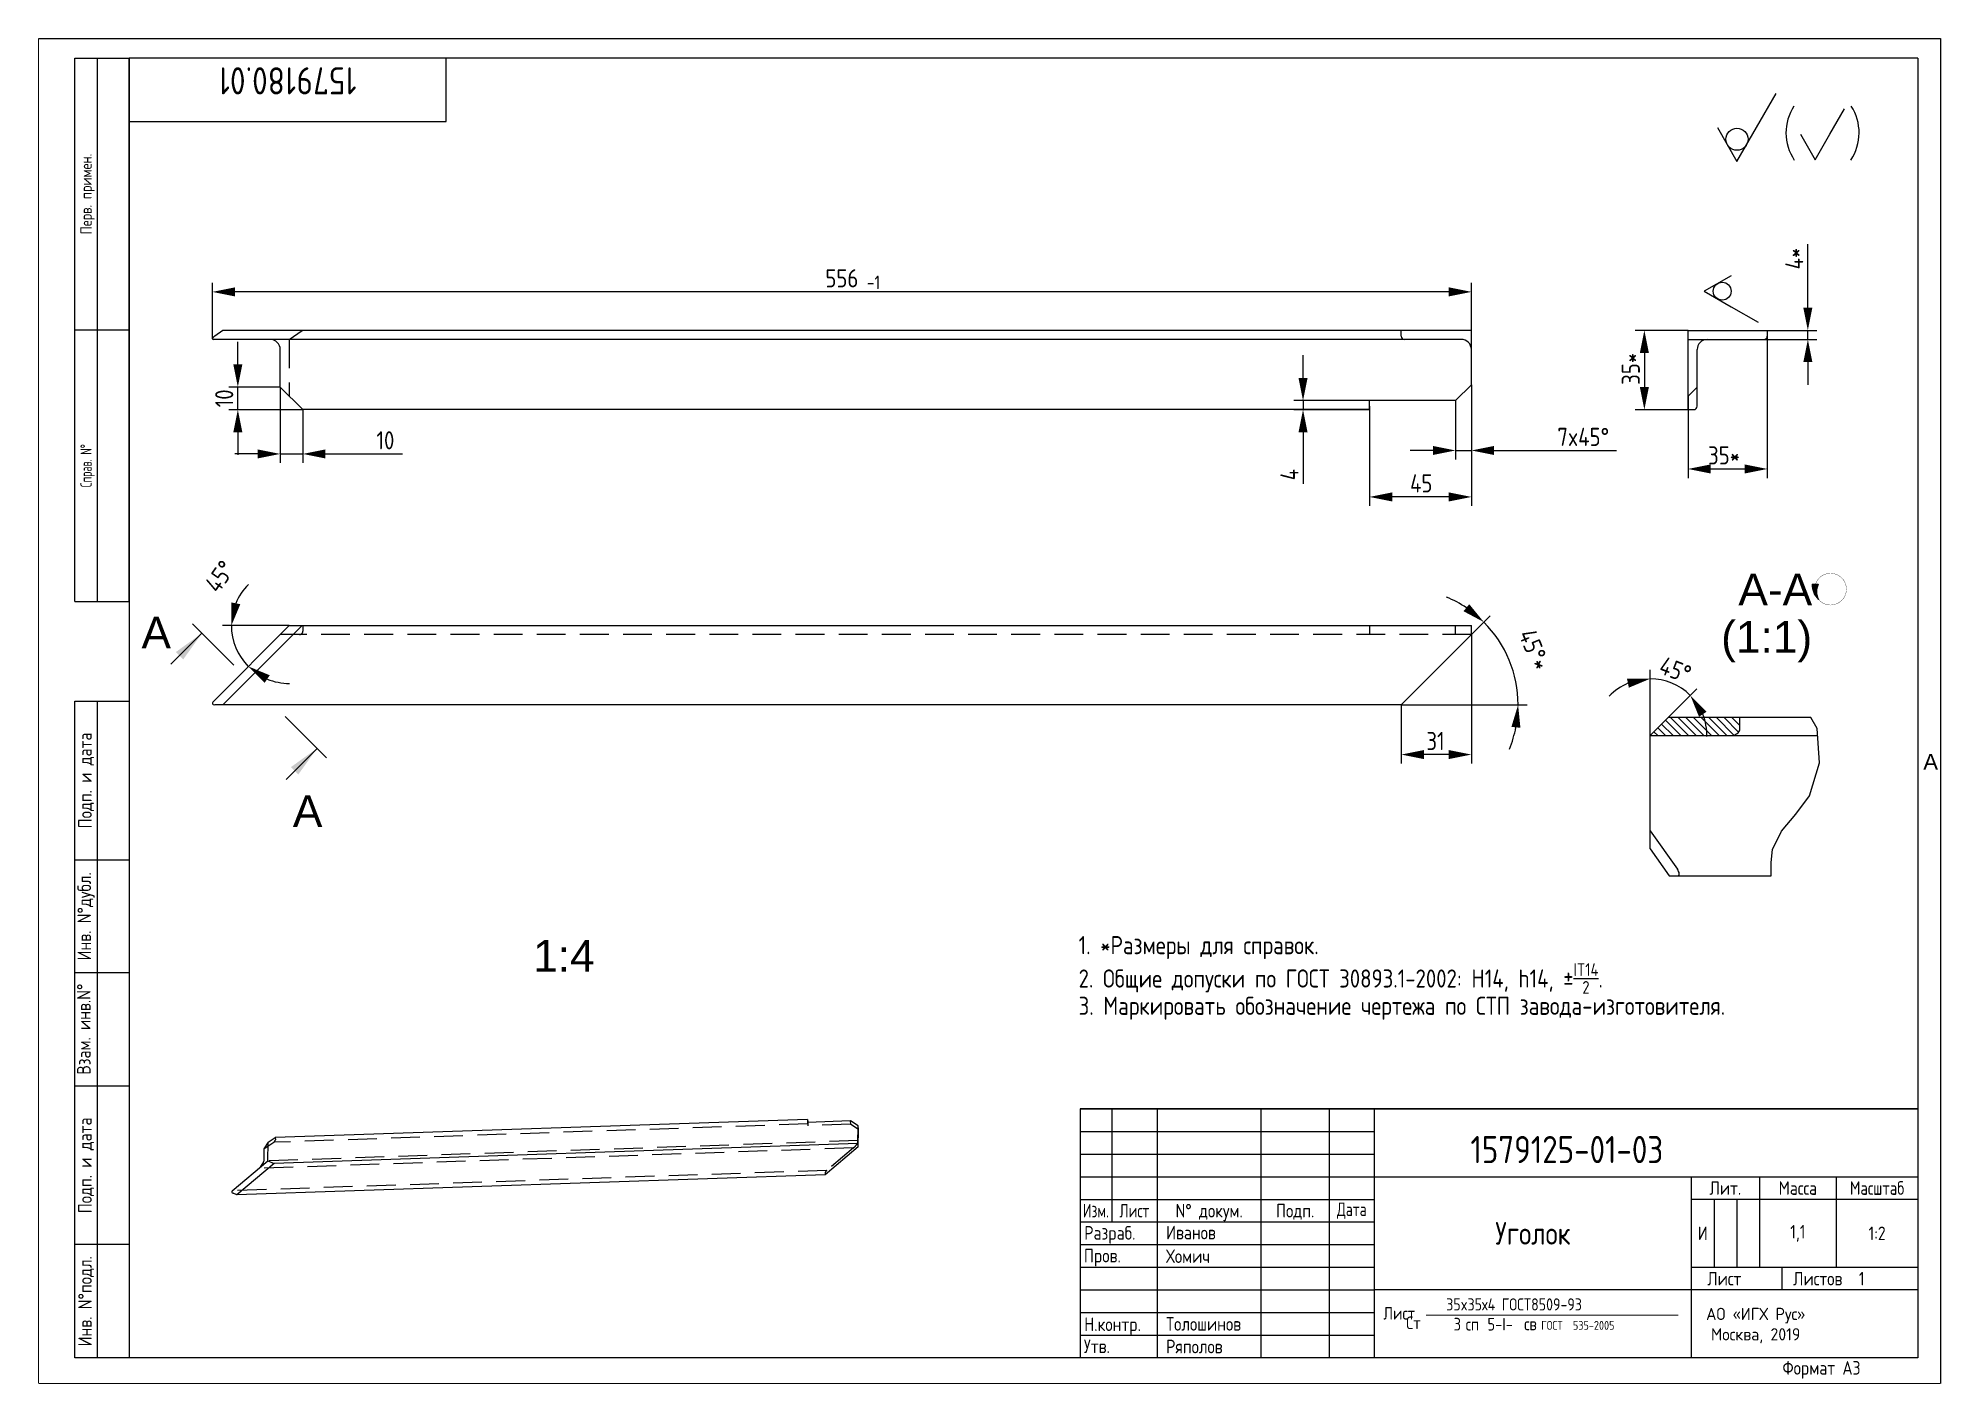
# Model space of a CAD drawing. Header units: millimetres. Extents: x 67 to 1345, y -32 to 378.
# Drawn here: x 66.5 to 486.7, y 58.6 to 355.8 of the extents above; entities that cross this region are included whole.
import ezdxf
from ezdxf.enums import TextEntityAlignment as Align

# ---------------------------------------------------------------- set-up
doc = ezdxf.new("R2010")
doc.units = ezdxf.units.MM
doc.linetypes.add('HIDDEN', pattern=[9.525, 6.35, -3.175])
for name, color, linetype in [('12_SURFACE_FINISH', 7, 'Continuous'), ('9_ALL_NOTES', 7, 'Continuous'), ('Bord', 1, 'Continuous'), ('Cont', 6, 'Continuous'), ('Dim', 7, 'Continuous'), ('Text', 3, 'Continuous'), ('Textb', 6, 'Continuous')]:
    doc.layers.add(name, color=color, linetype=linetype)
doc.layers.add('DEFAULT_2', color=8, linetype='HIDDEN', plot=False)
doc.styles.get("Standard").update_dxf_attribs({"font": 'arial.ttf'})
doc.styles.add('Style1', font='romans.shx', dxfattribs={"width": 0.8})
doc.styles.add('TEXTSTYLE_4', font='gostaproe.ttf')
doc.dimstyles.new('DIMSTYLE_3', dxfattribs={"dimtxt": 4, "dimasz": 5, "dimexe": 2, "dimexo": 0, "dimgap": 1, "dimtad": 1, "dimdec": 0, "dimlfac": 10, "dimdsep": 46, "dimtxsty": 'Standard', "dimblk": '_FILLED', "dimblk1": '_FILLED', "dimblk2": '_FILLED', "dimcen": 0.09, "dimadec": 0, "dimazin": 2, "dimtp": 0.8, "dimtm": 0.8, "dimtfac": 1, "dimtdec": 0, "dimtofl": 0, "dimtmove": 0, "dimatfit": 3, "dimldrblk": '_FILLED', "dimfxl": 1, "dimtolj": 1, "dimarcsym": 0})
doc.dimstyles.new('DIMSTYLE_7', dxfattribs={"dimtxt": 4, "dimasz": 5, "dimexe": 2, "dimexo": 0, "dimgap": 4, "dimtad": 1, "dimdec": 1, "dimlfac": 2, "dimdsep": 46, "dimtxsty": 'Standard', "dimblk": '_FILLED', "dimblk1": '_FILLED', "dimblk2": '_FILLED', "dimcen": 0.09, "dimadec": 1, "dimazin": 2, "dimtp": 0.5, "dimtm": 0.5, "dimtfac": 1, "dimtofl": 0, "dimtmove": 0, "dimatfit": 3, "dimldrblk": '_FILLED', "dimfxl": 1, "dimtolj": 1, "dimarcsym": 0})
doc.dimstyles.get("Standard").update_dxf_attribs({"dimtxt": 0.18, "dimasz": 0.18, "dimexe": 0.18, "dimexo": 0.0625, "dimgap": 0.09, "dimtad": 0, "dimtih": 1, "dimtoh": 1, "dimdec": 4, "dimzin": 0, "dimdsep": 46, "dimtxsty": 'Standard', "dimcen": 0.09, "dimadec": 0, "dimazin": 0, "dimtfac": 1, "dimtdec": 4, "dimtofl": 0, "dimtmove": 0, "dimatfit": 3, "dimfxl": 1, "dimtolj": 1, "dimtzin": 0, "dimarcsym": 0})

msp = doc.modelspace()

# ---------------------------------------------------------------- texts
at = {"color": 2, "lineweight": 18, "style": 'Style1', "width": 0.8}
for s, height, p in [('Лист', 2.8, (363.57732, 72.81938)), ('      Ст', 2.8, (359.71779, 70.70294)), ('3', 2.8, (379.09747, 70.40177)), ('сп', 2.8, (381.76414, 70.40177)), ('5-I-', 2.8, (386.56414, 70.40177)), ('св', 2.8, (394.67349, 70.46136)), ('ГОСТ', 1.96, (398.43808, 70.55853)), ('535-2005', 1.96, (405.43808, 70.55853))]:
    msp.add_text(s, height=height, dxfattribs=at).set_placement(p)
at = {"color": 2, "linetype": 'Continuous', "insert": (249.51112, 303.3622), "char_height": 3, "attachment_point": 1, "style": 'Style1'}
msp.add_mtext_dynamic_manual_height_columns('-1', width=3.0949242, gutter_width=25, heights=[0], dxfattribs=at)
at = {"color": 7, "linetype": 'Continuous', "char_height": 7, "width": 5.0039062, "attachment_point": 1, "line_spacing_factor": 0.9}
for insert in [(89.34401, 228.01943), (122.76938, 188.60578)]:
    msp.add_mtext('А', dxfattribs=dict(at, insert=insert))
at = {"color": 2, "linetype": 'Continuous', "insert": (482.80575, 197.73623), "char_height": 3.5, "width": 2.5019531, "attachment_point": 1, "line_spacing_factor": 0.9}
msp.add_mtext('A', dxfattribs=at)
at = {"color": 2, "linetype": 'Continuous', "lineweight": 18, "insert": (370.79779, 77.5127), "char_height": 2.679246, "width": 65.1571107, "attachment_point": 1, "line_spacing_factor": 0.9, "style": 'Style1'}
msp.add_mtext('   {\\H0.84352x;  }35x35х4 ГОСТ8509-93', dxfattribs=at)
at = {"layer": '9_ALL_NOTES', "color": 2, "linetype": 'Continuous', "char_height": 7, "attachment_point": 3, "line_spacing_factor": 0.9}
for s, insert, width in [('А-А (1:1) ', (458.27511, 237.56488), 32.4023438), ('1:4', (189.42744, 156.65819), 9.5703125)]:
    msp.add_mtext(s, dxfattribs=dict(at, insert=insert, width=width))
at = {"layer": '9_ALL_NOTES', "color": 2, "linetype": 'Continuous', "insert": (296.29215, 157.50013), "char_height": 4, "width": 182.4454253, "attachment_point": 1, "line_spacing_factor": 0.9, "style": 'Style1'}
msp.add_mtext('\\A1;1. *Размеры для справок.\\P2. Общие допуски по ГОСТ 30893.1-2002: Н14, h14, %%P{\\H0.7x;\\SIT14/2;}.\\P3. Маркировать обозначение чертежа по СТП завода-изготовителя.', dxfattribs=at)
at = {"layer": 'Cont', "char_height": 2.5, "attachment_point": 2, "rotation": 90, "line_spacing_factor": 0.9}
for s, insert, width, style in [('Перв. примен.', (75.86046, 321.36837), 34.3359375, 'TEXTSTYLE_4'), ('{\\fГОСТ тип А|b0|i0|c204|p34;Справ\\fГОСТ тип А|b0|i0|c0|p34;. N\\fГОСТ тип А|b0|i0|c204|p34;%%D}', (75.86046, 261.36837), 27.4544271, 'Style1')]:
    msp.add_mtext(s, dxfattribs=dict(at, insert=insert, width=width, style=style))

# ---------------------------------------------------------------- blocks, each defined once
blk = doc.blocks.new('A3')
at = {"layer": 'Bord'}
for p, q in [((230, 55), (295, 55)), ((230, 50), (295, 50)), ((230, 45), (295, 45)), ((370, 40), (370, 25)), ((375, 40), (375, 25)), ((230, 30), (295, 30)), ((230, 25), (295, 25)), ((230, 20), (295, 20)), ((230, 15), (295, 15)), ((230, 10), (295, 10))]:
    blk.add_line(p, q, dxfattribs=at)
at = {"layer": 'Cont'}
for p, q in [((415, 292), (20, 292)), ((20, 292), (20, 5)), ((90, 278), (90, 292)), ((415, 292), (415, 5)), ((20, 278), (90, 278)), ((8, 5), (8, 150)), ((8, 150), (20, 150)), ((13, 5), (13, 150)), ((8, 115), (20, 115)), ((20, 90), (8, 90)), ((20, 65), (8, 65)), ((230, 60), (415, 60)), ((415, 60), (230, 60)), ((230, 60), (230, 5)), ((237, 60), (237, 35)), ((247, 60), (247, 5)), ((270, 5), (270, 60)), ((285, 60), (285, 5)), ((295, 5), (295, 60)), ((295, 45), (415, 45)), ((365, 5), (365, 45)), ((380, 45), (380, 25)), ((397, 25), (397, 45)), ((230, 40), (295, 40)), ((415, 40), (365, 40)), ((295, 35), (230, 35)), ((20, 30), (8, 30)), ((365, 25), (415, 25)), ((385, 25), (385, 20)), ((415, 20), (295, 20)), ((20, 5), (8, 5)), ((415, 5), (20, 5))]:
    blk.add_line(p, q, dxfattribs=at)
at = {"layer": 'Text', "style": 'Style1', "width": 0.8}
for s, p in [('Подп. и дата', (10.5, 132.5)), ('Инв. N%%dдубл.', (10.5, 102.5)), ('Взам. инв.N%%d ', (10, 78.38)), ('Подп. и дата', (10.5, 47.5)), ('Инв. N%%dподл.', (10.5, 17.5))]:
    blk.add_text(s, height=3, rotation=90, dxfattribs=at).set_placement(p, align=Align.MIDDLE)
at = {"layer": 'Text', "style": 'Style1'}
for s, width, p in [('Лит.', 0.8, (372.5, 42.5)), ('Масса', 0.8, (388.5, 42.5)), ('Масштаб', 0.75, (406, 42.5)), ('Изм.', 0.7, (233.5, 37.5)), ('Лист', 0.7, (242, 37.5)), ('N%%d докум.', 0.8, (258.5, 37.5)), ('Подп.', 0.8, (277.5, 37.5)), ('Лист', 0.8, (372.27, 22.5)), ('Листов', 0.8, (392.9, 22.5))]:
    blk.add_text(s, height=3, dxfattribs=dict(at, width=width)).set_placement(p, align=Align.MIDDLE_CENTER)
at = {"layer": 'Text', "style": 'Style1', "width": 0.7}
blk.add_text('Дата', height=3, dxfattribs=at).set_placement((290, 37.5), align=Align.MIDDLE)
at = {"layer": 'Text', "style": 'Style1', "width": 0.8}
for s, p in [('Разpаб.', (230.92, 31.1)), ('Пpов.', (230.84, 26.08)), ('Н.контp.', (230.92, 10.92)), ('Утв.', (230.84, 6.06)), ('Фоpмат А3', (385.11, 1.29))]:
    blk.add_text(s, height=3, dxfattribs=at).set_placement(p)
at = {"layer": 'Text', "insert": (379.19, 12.14), "char_height": 2.7, "width": 28.4331, "attachment_point": 5, "style": 'Style1'}
blk.add_mtext('{\\W0.9;АО }«{\\W0.9;ИГХ\\~Рус}»{\\W0.9;\\PМосква, 2019}', dxfattribs=at)
at = {"layer": 'Text', "style": 'Style1', "width": 0.8}
for tag, p in [('ФИО', (249, 31)), ('И', (366.3, 31.02)), ('ФИО', (249, 26)), ('ГОСТ_СОРТАМЕНТА', (307, 14)), ('ФИО', (249, 11)), ('ФИО', (249, 6))]:
    blk.add_attdef(tag, p, '', height=3, dxfattribs=at)
for tag, p in [('200', (388.5, 32.5)), ('1:20', (406, 32.5))]:
    blk.add_attdef(tag, text='', height=3, dxfattribs=at).set_placement(p, align=Align.MIDDLE)
blk.add_attdef('СБОРОЧНЫЙ_ЧЕРТЕЖ', text='', height=3, dxfattribs=at).set_placement((330, 21.3), align=Align.CENTER)
for tag, p in [('1', (379, 22.5)), ('2', (402.6, 22.5))]:
    blk.add_attdef(tag, text='', height=3, dxfattribs=at).set_placement(p, align=Align.MIDDLE_CENTER)
blk.add_attdef('ЛИСТ', text='', height=3, dxfattribs=at).set_placement((295.75, 12.5), align=Align.MIDDLE_LEFT)
at = {"layer": 'Text', "style": 'Style1', "width": 0.7}
blk.add_attdef('%%OГОСТ_ТЕХ._ТРЕБОВАНИЙ', text='', height=3, dxfattribs=at).set_placement((307, 8), align=Align.BOTTOM_LEFT)
at = {"layer": 'Textb', "style": 'Style1', "width": 0.8}
blk.add_attdef('1234567', (79, 290), '', height=6, rotation=180, dxfattribs=at)
blk.add_attdef('1234567', (333.4, 48), '', height=6, dxfattribs=at)
blk.add_attdef('НАИМЕНОВАНИЕ', text='', height=5, dxfattribs=at).set_placement((330, 30), align=Align.CENTER)
blk = doc.blocks.new('SYM_65_BL11', base_point=(385.49, 274.81))
at = {"layer": '12_SURFACE_FINISH', "color": 2, "linetype": 'Continuous'}
for p, q in [((375.05, 269.5), (383.71, 284.5)), ((395.58, 275.53), (398.83, 281.16)), ((370.72, 277), (375.05, 269.5)), ((389.09, 275.53), (392.34, 269.91)), ((392.34, 269.91), (395.58, 275.53))]:
    blk.add_line(p, q, dxfattribs=at)
blk.add_circle((375.06, 274.42), 2.44, dxfattribs=at)
for centre, start, end in [((396.61, 275.86), 146.7128, 214.1116), ((391.29, 275.86), 325.8884, 33.2872)]:
    blk.add_arc(centre, 10.74, start, end, dxfattribs=at)
blk = doc.blocks.new('_FILLED')
at = {"color": 0, "linetype": 'ByBlock'}
blk.add_solid([(0, 0), (-1, 0.2), (-1, -0.2)], dxfattribs=at)
blk = doc.blocks.new('*D9')
at = {"layer": 'Defpoints', "color": 0, "linetype": 'Continuous', "transparency": 16777216}
for p in [(428.76, 212.65), (422.49, 201.78), (426.4, 205.69), (426.49, 205.78), (422.49, 201.66)]:
    blk.add_point(p, dxfattribs=at)
at = {"layer": 'Dim', "color": 0, "linetype": 'Continuous', "lineweight": -2, "transparency": 16777216}
for p, q in [((422.49, 201.78), (422.49, 216.33)), ((426.49, 205.78), (432.78, 212.07))]:
    blk.add_line(p, q, dxfattribs=at)
for start, end in [(45, 90), (112.9785, 135.9571), (359.0429, 22.0215)]:
    blk.add_arc((422.49, 201.78), 12.55, start, end, dxfattribs=at)
at = {"layer": 'Dim', "color": 0, "linetype": 'Continuous', "lineweight": -2, "transparency": 16777216, "xscale": 5, "yscale": 5, "zscale": 5}
for p, rotation in [((422.49, 214.33), 11.48927014366596), ((431.36, 210.66), 123.5107298563503)]:
    blk.add_blockref('_FILLED', p, dxfattribs=dict(at, rotation=rotation))
at = {"layer": 'Dim', "color": 0, "linetype": 'Continuous', "transparency": 16777216, "insert": (428.78, 218.17), "char_height": 4, "attachment_point": 2, "rotation": 339.0021, "style": 'Style1'}
blk.add_mtext('\\A1;45°', dxfattribs=at)
blk = doc.blocks.new('*D10')
at = {"layer": 'Defpoints', "color": 0, "linetype": 'Continuous', "transparency": 16777216}
for p in [(119.98, 278.75), (124.98, 273.75), (124.98, 263.98)]:
    blk.add_point(p, dxfattribs=at)
at = {"layer": 'Dim', "color": 0, "linetype": 'Continuous', "lineweight": -2, "transparency": 16777216}
for p, q in [((119.98, 278.75), (119.98, 261.98)), ((124.98, 273.75), (124.98, 261.98)), ((114.98, 263.98), (109.98, 263.98)), ((119.98, 263.98), (124.98, 263.98)), ((129.98, 263.98), (146.97, 263.98))]:
    blk.add_line(p, q, dxfattribs=at)
at = {"layer": 'Dim', "color": 0, "linetype": 'Continuous', "lineweight": -2, "transparency": 16777216, "xscale": 5, "yscale": 5, "zscale": 5}
blk.add_blockref('_FILLED', (119.98, 263.98), dxfattribs=at)
at = {"layer": 'Dim', "color": 0, "linetype": 'Continuous', "lineweight": -2, "transparency": 16777216, "xscale": 5, "yscale": 5, "zscale": 5, "rotation": 180}
blk.add_blockref('_FILLED', (124.98, 263.98), dxfattribs=at)
at = {"layer": 'Dim', "color": 0, "linetype": 'Continuous', "transparency": 16777216, "insert": (141.24, 268.98), "char_height": 4, "attachment_point": 1, "style": 'Style1'}
blk.add_mtext('\\A1;10', dxfattribs=at)
blk = doc.blocks.new('*D11')
at = {"layer": 'Defpoints', "color": 0, "linetype": 'Continuous', "transparency": 16777216}
for p in [(110.62, 278.75), (119.98, 278.75), (124.98, 273.75)]:
    blk.add_point(p, dxfattribs=at)
at = {"layer": 'Dim', "color": 0, "linetype": 'Continuous', "lineweight": -2, "transparency": 16777216}
for p, q in [((110.62, 283.75), (110.62, 288.75)), ((119.98, 278.75), (108.62, 278.75)), ((110.62, 273.75), (110.62, 278.75)), ((124.98, 273.75), (108.62, 273.75)), ((110.62, 268.75), (110.62, 263.75))]:
    blk.add_line(p, q, dxfattribs=at)
at = {"layer": 'Dim', "color": 0, "linetype": 'Continuous', "lineweight": -2, "transparency": 16777216, "xscale": 5, "yscale": 5, "zscale": 5}
for p, rotation in [((110.62, 278.75), 270), ((110.62, 273.75), 90)]:
    blk.add_blockref('_FILLED', p, dxfattribs=dict(at, rotation=rotation))
at = {"layer": 'Dim', "color": 0, "linetype": 'Continuous', "transparency": 16777216, "insert": (105.62, 276.25), "char_height": 4, "attachment_point": 2, "rotation": 90, "style": 'Style1'}
blk.add_mtext('\\A1;10', dxfattribs=at)
blk = doc.blocks.new('*D12')
at = {"layer": 'Defpoints', "color": 0, "linetype": 'Continuous', "transparency": 16777216}
for p in [(383.03, 279.25), (379.53, 275.75), (383.03, 264.74)]:
    blk.add_point(p, dxfattribs=at)
at = {"layer": 'Dim', "color": 0, "linetype": 'Continuous', "lineweight": -2, "transparency": 16777216}
for p, q in [((383.03, 279.25), (383.03, 262.74)), ((379.53, 275.75), (379.53, 262.74)), ((374.53, 264.74), (369.53, 264.74)), ((379.53, 264.74), (383.03, 264.74)), ((388.03, 264.74), (415.05, 264.74))]:
    blk.add_line(p, q, dxfattribs=at)
at = {"layer": 'Dim', "color": 0, "linetype": 'Continuous', "lineweight": -2, "transparency": 16777216, "xscale": 5, "yscale": 5, "zscale": 5}
blk.add_blockref('_FILLED', (379.53, 264.74), dxfattribs=at)
at = {"layer": 'Dim', "color": 0, "linetype": 'Continuous', "lineweight": -2, "transparency": 16777216, "xscale": 5, "yscale": 5, "zscale": 5, "rotation": 180}
blk.add_blockref('_FILLED', (383.03, 264.74), dxfattribs=at)
at = {"layer": 'Dim', "color": 0, "linetype": 'Continuous', "transparency": 16777216, "insert": (402.01, 269.74), "char_height": 4, "attachment_point": 1, "style": 'Style1'}
blk.add_mtext('\\A1;7x45°', dxfattribs=at)
blk = doc.blocks.new('*D13')
at = {"layer": 'Defpoints', "color": 0, "linetype": 'Continuous', "transparency": 16777216}
for p in [(345.85, 275.75), (360.53, 275.75), (360.53, 273.75)]:
    blk.add_point(p, dxfattribs=at)
at = {"layer": 'Dim', "color": 0, "linetype": 'Continuous', "lineweight": -2, "transparency": 16777216}
for p, q in [((345.85, 280.75), (345.85, 285.75)), ((360.53, 275.75), (343.85, 275.75)), ((360.53, 273.75), (343.85, 273.75)), ((345.85, 275.75), (345.85, 273.75)), ((345.85, 268.75), (345.85, 257.37))]:
    blk.add_line(p, q, dxfattribs=at)
at = {"layer": 'Dim', "color": 0, "linetype": 'Continuous', "lineweight": -2, "transparency": 16777216, "xscale": 5, "yscale": 5, "zscale": 5}
for p, rotation in [((345.85, 275.75), 270), ((345.85, 273.75), 90)]:
    blk.add_blockref('_FILLED', p, dxfattribs=dict(at, rotation=rotation))
at = {"layer": 'Dim', "color": 0, "linetype": 'Continuous', "transparency": 16777216, "insert": (340.85, 260.66), "char_height": 4, "attachment_point": 3, "rotation": 90, "style": 'Style1'}
blk.add_mtext('\\A1;4', dxfattribs=at)
blk = doc.blocks.new('*D14')
at = {"layer": 'Defpoints', "color": 0, "linetype": 'Continuous', "transparency": 16777216}
for p in [(383.03, 279.25), (360.53, 274.5), (360.53, 254.48)]:
    blk.add_point(p, dxfattribs=at)
at = {"layer": 'Dim', "color": 0, "linetype": 'Continuous', "lineweight": -2, "transparency": 16777216}
for p, q in [((383.03, 279.25), (383.03, 252.48)), ((360.53, 274.5), (360.53, 252.48)), ((378.03, 254.48), (365.53, 254.48))]:
    blk.add_line(p, q, dxfattribs=at)
at = {"layer": 'Dim', "color": 0, "linetype": 'Continuous', "lineweight": -2, "transparency": 16777216, "xscale": 5, "yscale": 5, "zscale": 5, "rotation": 180}
blk.add_blockref('_FILLED', (360.53, 254.48), dxfattribs=at)
at = {"layer": 'Dim', "color": 0, "linetype": 'Continuous', "lineweight": -2, "transparency": 16777216, "xscale": 5, "yscale": 5, "zscale": 5}
blk.add_blockref('_FILLED', (383.03, 254.48), dxfattribs=at)
at = {"layer": 'Dim', "color": 0, "linetype": 'Continuous', "transparency": 16777216, "insert": (371.95, 259.48), "char_height": 4, "attachment_point": 2, "style": 'Style1'}
blk.add_mtext('\\A1;45', dxfattribs=at)
blk = doc.blocks.new('*D15')
at = {"layer": '9_ALL_NOTES', "color": 0, "linetype": 'Continuous', "lineweight": -2, "transparency": 16777216}
for p, q in [((383.03, 224.08), (387.2, 228.25)), ((367.53, 208.58), (395.34, 208.58))]:
    blk.add_line(p, q, dxfattribs=at)
for start, end in [(56.1155, 67.2309), (360, 45), (337.7691, 348.8845)]:
    blk.add_arc((367.53, 208.58), 25.81, start, end, dxfattribs=at)
at = {"layer": 'Defpoints', "color": 0, "linetype": 'Continuous', "transparency": 16777216}
for p in [(382.85, 223.9), (383.03, 224.08), (392.46, 215.26), (367.27, 208.58), (367.53, 208.58)]:
    blk.add_point(p, dxfattribs=at)
at = {"layer": '9_ALL_NOTES', "color": 0, "linetype": 'Continuous', "lineweight": -2, "transparency": 16777216, "xscale": 5, "yscale": 5, "zscale": 5}
for p, rotation in [((385.78, 226.84), 320.5577365088562), ((393.34, 208.58), 84.44226349113694)]:
    blk.add_blockref('_FILLED', p, dxfattribs=dict(at, rotation=rotation))
at = {"layer": '9_ALL_NOTES', "color": 0, "linetype": 'Continuous', "transparency": 16777216, "insert": (398.77, 221.52), "char_height": 4, "attachment_point": 2, "rotation": 292.5, "style": 'Style1'}
blk.add_mtext('\\A1;45°*', dxfattribs=at)
blk = doc.blocks.new('*D16')
at = {"layer": 'Defpoints', "color": 0, "linetype": 'Continuous', "transparency": 16777216}
for p in [(383.03, 224.08), (367.53, 208.58), (367.53, 197.59)]:
    blk.add_point(p, dxfattribs=at)
at = {"layer": 'Dim', "color": 0, "linetype": 'Continuous', "lineweight": -2, "transparency": 16777216}
for p, q in [((383.03, 224.08), (383.03, 195.59)), ((367.53, 208.58), (367.53, 195.59)), ((378.03, 197.59), (372.53, 197.59))]:
    blk.add_line(p, q, dxfattribs=at)
at = {"layer": 'Dim', "color": 0, "linetype": 'Continuous', "lineweight": -2, "transparency": 16777216, "xscale": 5, "yscale": 5, "zscale": 5, "rotation": 180}
blk.add_blockref('_FILLED', (367.53, 197.59), dxfattribs=at)
at = {"layer": 'Dim', "color": 0, "linetype": 'Continuous', "lineweight": -2, "transparency": 16777216, "xscale": 5, "yscale": 5, "zscale": 5}
blk.add_blockref('_FILLED', (383.03, 197.59), dxfattribs=at)
at = {"layer": 'Dim', "color": 0, "linetype": 'Continuous', "transparency": 16777216, "insert": (375.1, 202.59), "char_height": 4, "attachment_point": 2, "style": 'Style1'}
blk.add_mtext('\\A1;31', dxfattribs=at)
blk = doc.blocks.new('*D17')
at = {"layer": 'Defpoints', "color": 0, "linetype": 'Continuous', "transparency": 16777216}
for p in [(105, 299.76), (105, 289.39), (383.03, 287)]:
    blk.add_point(p, dxfattribs=at)
at = {"layer": 'Dim', "color": 0, "linetype": 'Continuous', "lineweight": -2, "transparency": 16777216}
for p, q in [((105, 289.39), (105, 301.76)), ((378.03, 299.76), (110, 299.76)), ((383.03, 287), (383.03, 301.76))]:
    blk.add_line(p, q, dxfattribs=at)
at = {"layer": 'Dim', "color": 0, "linetype": 'Continuous', "lineweight": -2, "transparency": 16777216, "xscale": 5, "yscale": 5, "zscale": 5, "rotation": 180}
blk.add_blockref('_FILLED', (105, 299.76), dxfattribs=at)
at = {"layer": 'Dim', "color": 0, "linetype": 'Continuous', "lineweight": -2, "transparency": 16777216, "xscale": 5, "yscale": 5, "zscale": 5}
blk.add_blockref('_FILLED', (383.03, 299.76), dxfattribs=at)
at = {"layer": 'Dim', "color": 0, "linetype": 'Continuous', "transparency": 16777216, "insert": (244.01, 304.76), "char_height": 4, "attachment_point": 2, "style": 'Style1'}
blk.add_mtext('\\A1;556', dxfattribs=at)
blk = doc.blocks.new('*D18')
at = {"layer": 'Defpoints', "color": 0, "linetype": 'Continuous', "transparency": 16777216}
for p in [(124.81, 226.08), (124.94, 226.08), (110.92, 219.69), (112.95, 217.05), (113.04, 217.14)]:
    blk.add_point(p, dxfattribs=at)
at = {"layer": 'Dim', "color": 0, "linetype": 'Continuous', "lineweight": -2, "transparency": 16777216}
blk.add_line((121.98, 226.08), (107.21, 226.08), dxfattribs=at)
for start, end in [(134.8703, 157.4352), (180, 225), (247.5648, 270.1297)]:
    blk.add_arc((121.98, 226.08), 12.78, start, end, dxfattribs=at)
at = {"layer": 'Dim', "color": 0, "linetype": 'Continuous', "lineweight": -2, "transparency": 16777216, "xscale": 5, "yscale": 5, "zscale": 5}
for p, rotation in [((109.21, 226.08), 258.7175777510205), ((112.95, 217.05), 146.2824222490538)]:
    blk.add_blockref('_FILLED', p, dxfattribs=dict(at, rotation=rotation))
at = {"layer": 'Dim', "color": 0, "linetype": 'Continuous', "transparency": 16777216, "insert": (105.01, 238.07), "char_height": 4, "attachment_point": 2, "rotation": 54.774, "style": 'Style1'}
blk.add_mtext('\\A1;45°', dxfattribs=at)
blk = doc.blocks.new('*D19')
at = {"layer": 'Defpoints', "color": 0, "linetype": 'Continuous', "transparency": 16777216}
for p in [(448.37, 291.25), (430.87, 276.75), (448.37, 260.66)]:
    blk.add_point(p, dxfattribs=at)
at = {"layer": 'Dim', "color": 0, "linetype": 'Continuous', "lineweight": -2, "transparency": 16777216}
for p, q in [((448.37, 291.25), (448.37, 258.66)), ((430.87, 276.75), (430.87, 258.66)), ((435.87, 260.66), (443.37, 260.66))]:
    blk.add_line(p, q, dxfattribs=at)
at = {"layer": 'Dim', "color": 0, "linetype": 'Continuous', "lineweight": -2, "transparency": 16777216, "xscale": 5, "yscale": 5, "zscale": 5, "rotation": 180}
blk.add_blockref('_FILLED', (430.87, 260.66), dxfattribs=at)
at = {"layer": 'Dim', "color": 0, "linetype": 'Continuous', "lineweight": -2, "transparency": 16777216, "xscale": 5, "yscale": 5, "zscale": 5}
blk.add_blockref('_FILLED', (448.37, 260.66), dxfattribs=at)
at = {"layer": 'Dim', "color": 0, "linetype": 'Continuous', "transparency": 16777216, "insert": (438.81, 265.66), "char_height": 4, "attachment_point": 2, "style": 'Style1'}
blk.add_mtext('\\A1;35*', dxfattribs=at)
blk = doc.blocks.new('*D20')
at = {"layer": 'Defpoints', "color": 0, "linetype": 'Continuous', "transparency": 16777216}
for p in [(430.87, 291.25), (421.22, 273.75), (430.87, 273.75)]:
    blk.add_point(p, dxfattribs=at)
at = {"layer": 'Dim', "color": 0, "linetype": 'Continuous', "lineweight": -2, "transparency": 16777216}
for p, q in [((430.87, 291.25), (419.22, 291.25)), ((421.22, 286.25), (421.22, 278.75)), ((430.87, 273.75), (419.22, 273.75))]:
    blk.add_line(p, q, dxfattribs=at)
at = {"layer": 'Dim', "color": 0, "linetype": 'Continuous', "lineweight": -2, "transparency": 16777216, "xscale": 5, "yscale": 5, "zscale": 5}
for p, rotation in [((421.22, 291.25), 90), ((421.22, 273.75), 270)]:
    blk.add_blockref('_FILLED', p, dxfattribs=dict(at, rotation=rotation))
at = {"layer": 'Dim', "color": 0, "linetype": 'Continuous', "transparency": 16777216, "insert": (416.22, 282.76), "char_height": 4, "attachment_point": 2, "rotation": 90, "style": 'Style1'}
blk.add_mtext('\\A1;35*', dxfattribs=at)
blk = doc.blocks.new('*D21')
at = {"layer": 'Defpoints', "color": 0, "linetype": 'Continuous', "transparency": 16777216}
for p in [(448.37, 291.25), (457.32, 291.25), (447.62, 289.25)]:
    blk.add_point(p, dxfattribs=at)
at = {"layer": 'Dim', "color": 0, "linetype": 'Continuous', "lineweight": -2, "transparency": 16777216}
for p, q in [((457.32, 296.25), (457.32, 310.3)), ((448.37, 291.25), (459.32, 291.25)), ((457.32, 289.25), (457.32, 291.25)), ((447.62, 289.25), (459.32, 289.25)), ((457.32, 284.25), (457.32, 279.25))]:
    blk.add_line(p, q, dxfattribs=at)
at = {"layer": 'Dim', "color": 0, "linetype": 'Continuous', "lineweight": -2, "transparency": 16777216, "xscale": 5, "yscale": 5, "zscale": 5}
for p, rotation in [((457.32, 291.25), 270), ((457.32, 289.25), 90)]:
    blk.add_blockref('_FILLED', p, dxfattribs=dict(at, rotation=rotation))
at = {"layer": 'Dim', "color": 0, "linetype": 'Continuous', "transparency": 16777216, "insert": (452.32, 304.73), "char_height": 4, "attachment_point": 1, "rotation": 90, "style": 'Style1'}
blk.add_mtext('\\A1;4*', dxfattribs=at)
blk = doc.blocks.new('POVERNUTO_BL10', base_point=(395.44, 188.73))
at = {"color": 2, "linetype": 'Continuous'}
blk.add_line((391.67, 189.81), (392.99, 189.81), dxfattribs=at)
at = {"color": 2, "linetype": 'Continuous', "const_width": 0.0666}
blk.add_lwpolyline([(392.22, 188.74, 1), (399.22, 188.74, 1)], format="xyb", close=True, dxfattribs=at)
at = {"color": 2, "linetype": 'Continuous'}
for centre, radius, start, end in [((396.16, 189.72), 4.49, 178.7996, 226.3387), ((396.27, 188.21), 3.65, 153.9077, 208.4444)]:
    blk.add_arc(centre, radius, start, end, dxfattribs=at)
for points in [[(391.71, 189.07), (391.67, 189.81), (392.99, 189.81)], [(392.74, 189.16), (391.71, 189.07), (392.99, 189.81)], [(392.74, 189.16), (392.63, 188.48), (391.71, 189.07)], [(391.88, 188.99), (391.82, 189.67), (392.75, 189.67)], [(392.55, 189.05), (391.88, 188.99), (392.75, 189.67)], [(391.88, 188.34), (391.71, 189.07), (392.63, 188.48)], [(392.55, 189.05), (392.46, 188.4), (391.88, 188.99)], [(392.03, 188.33), (391.88, 188.99), (392.46, 188.4)], [(392.63, 188.48), (392.64, 187.79), (391.88, 188.34)], [(392.17, 187.66), (391.88, 188.34), (392.64, 187.79)], [(392.46, 188.4), (392.49, 187.75), (392.03, 188.33)], [(392.29, 187.7), (392.03, 188.33), (392.49, 187.75)], [(392.64, 187.79), (392.79, 187.11), (392.17, 187.66)], [(392.56, 187.02), (392.17, 187.66), (392.79, 187.11)], [(392.49, 187.75), (392.64, 187.11), (392.29, 187.7)], [(392.79, 187.11), (393.06, 186.47), (392.56, 187.02)]]:
    blk.add_solid(points, dxfattribs=at)
blk = doc.blocks.new('SF2_BL12', base_point=(165.03, 207.3))
at = {"layer": '12_SURFACE_FINISH', "color": 2, "linetype": 'Continuous'}
for p, q in [((165.02, 212.44), (159.09, 209.02)), ((159.09, 209.02), (165.02, 205.6)), ((165.02, 205.6), (170.97, 202.16))]:
    blk.add_line(p, q, dxfattribs=at)
blk.add_circle((163.06, 209.02), 1.98, dxfattribs=at)

# ---------------------------------------------------------------- dimensions: what is measured, and where the dimension line sits
at = {"layer": '9_ALL_NOTES', "color": 2, "linetype": 'Continuous'}
dim = msp.add_angular_dim_2l(base=(392.46257, 215.26445), line1=((367.27056, 208.58344), (367.5287, 208.58344)), line2=((382.84617, 223.90091), (383.0287, 224.08344)), text='<>*', dimstyle='DIMSTYLE_7', override={"dimtxsty": 'Style1', "dimtofl": 1}, dxfattribs=at)
dim.commit()
dim.dimension.update_dxf_attribs({"geometry": '*D15', "text_midpoint": (391.37721, 218.46181), "dimtype": 162})
at = {"layer": 'Dim', "linetype": 'Continuous'}
for base, p1, p2, angle, picture, middle in [((457.31708, 291.2535), (447.6216, 289.2535), (448.3716, 291.2535), 90, '*D21', (457.31708, 307.0154)), ((421.2225, 273.7535), (430.8716, 291.2535), (430.8716, 273.7535), 270, '*D20', (421.2225, 282.76028))]:
    dim = msp.add_linear_dim(base=base, p1=p1, p2=p2, angle=angle, text='<>*', dimstyle='DIMSTYLE_3', override={"dimlfac": 2, "dimtxsty": 'Style1', "dimtofl": 1}, dxfattribs=at)
    dim.commit()
    dim.dimension.update_dxf_attribs({"geometry": picture, "text_midpoint": middle, "dimtype": 160})
for base, p1, p2, angle, picture, middle in [((104.9966, 299.75588), (383.0287, 287.0035), (104.9966, 289.39113), 180, '*D17', (244.01265, 299.75588)), ((110.62453, 278.7535), (124.98497, 273.7535), (119.98497, 278.7535), 90, '*D11', (110.62453, 276.2535)), ((345.85347, 275.7535), (360.5287, 273.7535), (360.5287, 275.7535), 90, '*D13', (345.85347, 259.5154)), ((360.5287, 254.48415), (383.0287, 279.2535), (360.5287, 274.5035), 180, '*D14', (371.95103, 254.48415)), ((367.5287, 197.59307), (383.0287, 224.08344), (367.5287, 208.58344), 180, '*D16', (375.1011, 197.59307))]:
    dim = msp.add_linear_dim(base=base, p1=p1, p2=p2, angle=angle, dimstyle='DIMSTYLE_3', override={"dimlfac": 2, "dimtxsty": 'Style1', "dimtofl": 1}, dxfattribs=at)
    dim.commit()
    dim.dimension.update_dxf_attribs({"geometry": picture, "text_midpoint": middle, "dimtype": 160})
for base, p1, p2, text, picture, middle in [((448.3716, 260.66391), (430.8716, 276.7535), (448.3716, 291.2535), '<>*', '*D19', (438.80704, 260.66391)), ((383.0287, 264.74103), (379.5287, 275.7535), (383.0287, 279.2535), '<>x45°', '*D12', (408.0287, 264.74103))]:
    dim = msp.add_linear_dim(base=base, p1=p1, p2=p2, text=text, dimstyle='DIMSTYLE_3', override={"dimlfac": 2, "dimtxsty": 'Style1', "dimtofl": 1}, dxfattribs=at)
    dim.commit()
    dim.dimension.update_dxf_attribs({"geometry": picture, "text_midpoint": middle, "dimtype": 160})
dim = msp.add_linear_dim(base=(124.98497, 263.98475), p1=(119.98497, 278.7535), p2=(124.98497, 273.7535), dimstyle='DIMSTYLE_3', override={"dimlfac": 2, "dimtxsty": 'Style1', "dimtofl": 1}, dxfattribs=at)
dim.commit()
dim.dimension.update_dxf_attribs({"geometry": '*D10', "text_midpoint": (143.60402, 263.98475), "dimtype": 160})
for base, line1, line2, dimstyle, override, picture, middle in [((110.9187, 219.69432), ((124.94118, 226.08344), (124.8134, 226.08344)), ((113.03976, 217.13822), (112.9494, 217.04787)), 'DIMSTYLE_7', {"dimpost": '', "dimtxsty": 'Style1', "dimtofl": 1}, '*D18', (111.54666, 233.45396)), ((428.76468, 212.6521), ((426.40033, 205.69371), (426.48908, 205.78246)), ((422.48908, 201.65695), (422.48908, 201.78246)), 'DIMSTYLE_3', {"dimlfac": 2, "dimtxsty": 'Style1', "dimtofl": 1}, '*D9', (426.98659, 213.50017))]:
    dim = msp.add_angular_dim_2l(base=base, line1=line1, line2=line2, dimstyle=dimstyle, override=override, dxfattribs=at)
    dim.commit()
    dim.dimension.update_dxf_attribs({"geometry": picture, "text_midpoint": middle, "dimtype": 162})

# ---------------------------------------------------------------- hatches: boundary and pattern name
at = {"layer": 'Dim', "linetype": 'Continuous'}
h = msp.add_hatch(dxfattribs=at)
h.set_pattern_fill('ANSI31', color=256, angle=90, style=0, pattern_type=2)
h.set_pattern_definition([(135, (422.4891, 201.7825), (-0.84656, -0.84656), [])])
edge = h.paths.add_edge_path()
edge.add_line((422.48908, 201.78246), (426.48908, 205.78246))
edge.add_line((426.48908, 205.78246), (442.28807, 205.78246))
edge.add_line((442.28807, 205.78246), (442.28807, 203.28246))
edge.add_spline(control_points=[(442.28807, 203.28246), (442.28834, 203.12788), (442.22512, 202.83206), (441.92571, 202.39968), (441.46171, 202.06468), (440.86937, 201.83882), (440.41259, 201.78631), (440.16675, 201.78246)], knot_values=[0, 0, 0, 0, 0.2, 0.4, 0.6, 0.8, 1, 1, 1, 1], degree=3, periodic=0)
edge.add_line((440.16675, 201.78246), (422.48908, 201.78246))

# ---------------------------------------------------------------- linework, layer by layer
at = {"color": 7, "linetype": 'Continuous'}
for p, q in [((107.3134, 291.2535), (105.54563, 290.0035)), ((383.0287, 291.2535), (107.3134, 291.2535)), ((367.5287, 290.0035), (367.5287, 291.2535)), ((383.0287, 279.2535), (383.0287, 291.2535)), ((430.8716, 273.7535), (430.8716, 291.2535)), ((430.8716, 291.2535), (448.3716, 291.2535)), ((448.3716, 291.2535), (448.3716, 290.0035)), ((380.7787, 289.2535), (105.23497, 289.2535)), ((119.98497, 278.7535), (119.98497, 287.0035)), ((430.8716, 289.2535), (447.6216, 289.2535)), ((432.8716, 274.5035), (432.8716, 287.0035)), ((124.98497, 273.7535), (119.98497, 278.7535)), ((379.5287, 275.7535), (383.0287, 279.2535)), ((430.8716, 276.7535), (432.8716, 278.7535)), ((360.5287, 273.7535), (124.98497, 273.7535)), ((379.5287, 275.7535), (360.5287, 275.7535)), ((360.5287, 273.7535), (360.5287, 275.7535)), ((430.8716, 273.7535), (432.1216, 273.7535)), ((100.57908, 226.48933), (109.77147, 217.29694)), ((105.23497, 209.33344), (121.98497, 226.08344)), ((124.8134, 226.08344), (107.3134, 208.58344)), ((121.98497, 226.08344), (383.0287, 226.08344)), ((383.0287, 224.08344), (367.5287, 208.58344)), ((383.0287, 224.08344), (383.0287, 226.08344)), ((367.5287, 208.58344), (105.54563, 208.58344)), ((121.04299, 206.02543), (130.23537, 196.83304)), ((426.48908, 205.78246), (422.48908, 201.78246)), ((422.48908, 176.78246), (422.48908, 201.78246)), ((422.48908, 201.78246), (459.48247, 201.78246)), ((457.98535, 205.78246), (426.48908, 205.78246)), ((442.28807, 203.28246), (442.28807, 205.78246)), ((422.48908, 180.78246), (428.49949, 172.28246)), ((422.48908, 176.78246), (426.73172, 170.78246)), ((426.73172, 170.78246), (449.21713, 170.78246)), ((236.44392, 117.02774), (118.87544, 112.99586)), ((236.44392, 117.02774), (236.43, 116.37613)), ((245.91359, 116.70136), (236.43, 116.37613)), ((236.44392, 117.02774), (236.47959, 116.55413)), ((247.6362, 115.62094), (245.91359, 116.70136)), ((247.55267, 111.71127), (247.6362, 115.62094)), ((247.60974, 110.95349), (247.69327, 114.86317)), ((247.69327, 114.86317), (247.6362, 115.62094)), ((116.40203, 110.52346), (116.3446, 107.83556)), ((117.35715, 111.96708), (116.40203, 110.52346)), ((117.27014, 107.89451), (117.35715, 111.96708)), ((117.35715, 111.96708), (118.87544, 112.99586)), ((247.55267, 111.71127), (118.66799, 107.29131)), ((247.60974, 110.95349), (240.31543, 104.81538)), ((247.60974, 110.95349), (247.55267, 111.71127)), ((109.38757, 101.26139), (117.27014, 107.89451)), ((118.66799, 107.29131), (110.43247, 100.36119)), ((117.27014, 107.89451), (118.66799, 107.29131)), ((240.31543, 104.81538), (110.43247, 100.36119)), ((110.43247, 100.36119), (109.55882, 100.73819))]:
    msp.add_line(p, q, dxfattribs=at)
at = {"color": 2, "linetype": 'Continuous', "lineweight": 18}
msp.add_line((373.01285, 73.78948), (428.68405, 73.7917), dxfattribs=at)
at = {"color": 7, "linetype": 'Continuous', "const_width": 0.2}
msp.add_lwpolyline([(66.60996, 58.70979), (66.60996, 355.70979)], dxfattribs=at)
at = {"color": 7, "linetype": 'Continuous'}
for points in [[(440.16675, 201.78246), (440.52291, 201.80557), (440.8539, 201.86334), (441.16143, 201.95734), (441.44032, 202.08287), (441.68766, 202.23699), (441.89828, 202.41591), (442.06721, 202.61772), (442.19103, 202.83395), (442.26401, 203.0544), (442.28807, 203.28246)], [(428.49949, 170.78246), (428.64881, 170.79961), (428.76818, 170.85113), (428.859, 170.93829), (428.9171, 171.05727), (428.93851, 171.20586), (428.92409, 171.38054), (428.87364, 171.57771), (428.78644, 171.79536), (428.66163, 172.02987), (428.49949, 172.28246)]]:
    msp.add_lwpolyline(points, dxfattribs=at)
for centre, radius, start, end in [((447.6216, 290.0035), 0.75, 270, 0), ((435.1216, 287.0035), 2.25, 90, 180), ((432.1216, 274.5035), 0.75, 270, 0)]:
    msp.add_arc(centre, radius, start, end, dxfattribs=at)
for centre, major_axis, ratio, start_param, end_param in [((106.29563, 290.0035), (1.28672, 0.66606), 0.267949192, 2.048454636, 3.619250963), ((368.2787, 290.0035), (0.75, 0), 1, -3.141592654, -1.570796327), ((117.73497, 287.0035), (0, 2.25), 1, -1.570796327, 0), ((380.7787, 287.0035), (0, 2.25), 1, -1.570796327, 0), ((106.29563, 209.33344), (1.28033, 0.53033), 0.414213562, 2.35619449, 3.926990817), ((115.28575, 106.94454), (0.98695, 1.10135), 0.348531566, -1.956514371, -0.385718044), ((109.91177, 101.03519), (0.63164, -0.0333), 0.588699034, 2.580022831, 4.150819158)]:
    msp.add_ellipse(centre, major_axis=major_axis, ratio=ratio, start_param=start_param, end_param=end_param, dxfattribs=at)
msp.add_open_spline([(236.47959, 116.55413), (236.48057, 116.54105), (236.48464, 116.48255), (236.48766, 116.42397), (236.48962, 116.37848)], degree=3, knots=[0, 0, 0, 0, 0.223577541, 1, 1, 1, 1], dxfattribs=at)
at = {"layer": 'Cont'}
for p, q in [((66.60996, 355.70979), (486.60996, 355.70979)), ((486.60996, 355.70979), (486.60996, 58.70979)), ((74.61046, 351.36837), (86.61046, 351.36837)), ((74.61046, 231.36837), (74.61046, 351.36837)), ((74.61046, 351.36837), (86.61046, 351.36837)), ((79.61046, 231.36837), (79.61046, 351.36837)), ((86.61046, 231.36837), (86.61046, 351.36837)), ((86.61047, 351.36836), (86.61047, 337.36836)), ((74.61046, 291.36837), (86.61046, 291.36837)), ((74.61046, 231.36837), (86.61046, 231.36837))]:
    msp.add_line(p, q, dxfattribs=at)
at = {"layer": 'Cont', "const_width": 0.2}
msp.add_lwpolyline([(66.60996, 58.70979), (486.60996, 58.70979)], dxfattribs=at)
at = {"layer": 'DEFAULT_2', "color": 8, "linetype": 'HIDDEN'}
for p, q in [((121.98497, 289.2535), (124.8134, 291.2535)), ((121.98497, 289.2535), (121.98497, 276.7535)), ((383.0287, 224.08344), (119.98497, 224.08344)), ((124.98497, 226.08344), (124.98497, 224.83344)), ((360.5287, 226.08344), (360.5287, 224.08344)), ((379.5287, 224.08344), (379.5287, 226.08344)), ((236.49577, 116.02561), (118.55294, 111.98088)), ((236.43, 116.37613), (236.48707, 115.61835)), ((236.49577, 116.02561), (236.48707, 115.61835)), ((245.97066, 115.94358), (236.48707, 115.61835)), ((245.97066, 115.94358), (245.91359, 116.70136)), ((245.97066, 115.94358), (247.69327, 114.86317)), ((246.56481, 110.71409), (115.27008, 106.21148)), ((247.63933, 112.33817), (116.3446, 107.83556)), ((116.40203, 110.52346), (118.55294, 111.98088)), ((118.87544, 112.99586), (118.91111, 112.52224)), ((246.56481, 110.71409), (240.6823, 105.764)), ((240.6823, 105.764), (109.38757, 101.26139)), ((240.32413, 105.22264), (240.31543, 104.81538))]:
    msp.add_line(p, q, dxfattribs=at)
msp.add_arc((228.73007, 116.0442), 7.76676, 1.7517323, 2.4667726, dxfattribs=at)
for centre, major_axis, ratio, start_param, end_param in [((124.23497, 224.83344), (0.75, 0), 1, -1.570796327, 0), ((118.53154, 112.26505), (0.3422, 0.34665), 0.477804009, -1.965251667, -0.39445534), ((246.58047, 111.44715), (0.98695, 1.10135), 0.348531566, -1.956514371, -0.385718044), ((240.67708, 105.51965), (0.32898, 0.36712), 0.348531566, 1.185078283, 2.75587461)]:
    msp.add_ellipse(centre, major_axis=major_axis, ratio=ratio, start_param=start_param, end_param=end_param, dxfattribs=at)
msp.add_open_spline([(236.49319, 116.28162), (236.49393, 116.25751), (236.4961, 116.1722), (236.49708, 116.08682), (236.49577, 116.02561)], degree=3, knots=[0, 0, 0, 0, 0.282582879, 1, 1, 1, 1], dxfattribs=at)
at = {"layer": 'Dim', "linetype": 'Continuous'}
for p, q in [((459.36904, 203.34963), (457.98535, 205.78246)), ((459.91588, 195.79432), (459.36904, 203.34963)), ((457.65508, 188.49582), (459.91588, 195.79432)), ((454.65002, 184.39643), (457.65508, 188.49582)), ((451.52581, 180.67182), (454.65002, 184.39643)), ((449.20925, 173.72633), (449.51066, 176.64939)), ((449.51066, 176.64939), (451.52581, 180.67182)), ((449.21713, 170.78246), (449.20925, 173.72633))]:
    msp.add_line(p, q, dxfattribs=at)

# ---------------------------------------------------------------- block references
ref = msp.add_blockref('A3', (66.60996, 59.36836))
ref.add_attrib('ФИО', 'Хомич', (315.60996, 85.3208), dxfattribs={"layer": 'Text', "height": 3, "style": 'Style1', "width": 0.8})
ref.add_attrib('ФИО', 'Иванов', (315.60996, 90.54005), dxfattribs={"layer": 'Text', "height": 3, "style": 'Style1', "width": 0.8})
ref.add_attrib('ФИО', 'Толошинов', (315.60996, 70.36836), dxfattribs={"layer": 'Text', "height": 3, "style": 'Style1', "width": 0.8})
ref.add_attrib('ФИО', 'Ряполов', (315.60996, 65.36836), dxfattribs={"layer": 'Text', "height": 3, "style": 'Style1', "width": 0.8})
ref.add_attrib('1234567', '1579125-01-03', dxfattribs={"layer": 'Textb', "height": 6, "style": 'Style1', "width": 0.8}).set_placement((404.10996, 107.36836), align=Align.CENTER)
ref.add_attrib('НАИМЕНОВАНИЕ', 'Уголок', dxfattribs={"layer": 'Textb', "height": 5, "style": 'Style1', "width": 0.8}).set_placement((396.60996, 89.36836), align=Align.CENTER)
ref.add_attrib('И', 'И', dxfattribs={"layer": 'Text', "height": 3, "style": 'Style1', "width": 0.8}).set_placement((434.10996, 90.38586), align=Align.CENTER)
ref.add_attrib('200', '1,1', dxfattribs={"layer": 'Text', "height": 3, "style": 'Style1', "width": 0.8}).set_placement((455.10996, 91.86836), align=Align.MIDDLE)
ref.add_attrib('1:20', '1:2', dxfattribs={"layer": 'Text', "height": 3, "style": 'Style1', "width": 0.8}).set_placement((472.60996, 91.86836), align=Align.MIDDLE)
ref.add_attrib('2', '1', dxfattribs={"layer": 'Text', "height": 3, "style": 'Style1', "width": 0.8}).set_placement((469.20996, 81.86836), align=Align.MIDDLE_CENTER)
ref.add_attrib('1234567', '1579180.01', dxfattribs={"layer": 'Textb', "height": 6, "rotation": 180, "style": 'Style1', "width": 0.8}).set_placement((121.60996, 349.36836), align=Align.CENTER)
at = {"color": 2, "linetype": 'Continuous'}
msp.add_blockref('POVERNUTO_BL10', (462.05173, 234.102), dxfattribs=at)
at = {"layer": '12_SURFACE_FINISH', "color": 2, "linetype": 'Continuous'}
for name, p in [('SYM_65_BL11', (452.10245, 333.85004)), ('SF2_BL12', (440.37915, 298.1914))]:
    msp.add_blockref(name, p, dxfattribs=at)

msp.set_redraw_order([(e.dxf.handle, doc.entitydb.next_handle()) for e in msp.query("TEXT MTEXT ATTDEF DIMENSION ARC_DIMENSION")])  # texts and dimensions are drawn at this point

# ---------------------------------------------------------------- leaders
at = {"color": 7, "linetype": 'Continuous'}
for points in [[(102.7004, 224.36801), (95.85182, 217.51943)], [(128.11405, 198.95436), (121.26547, 192.10578)]]:
    msp.add_leader(points, dimstyle='Standard', override={"dimasz": 7, "dimtad": 0}, dxfattribs=at)

doc.saveas('drawing.dxf')
